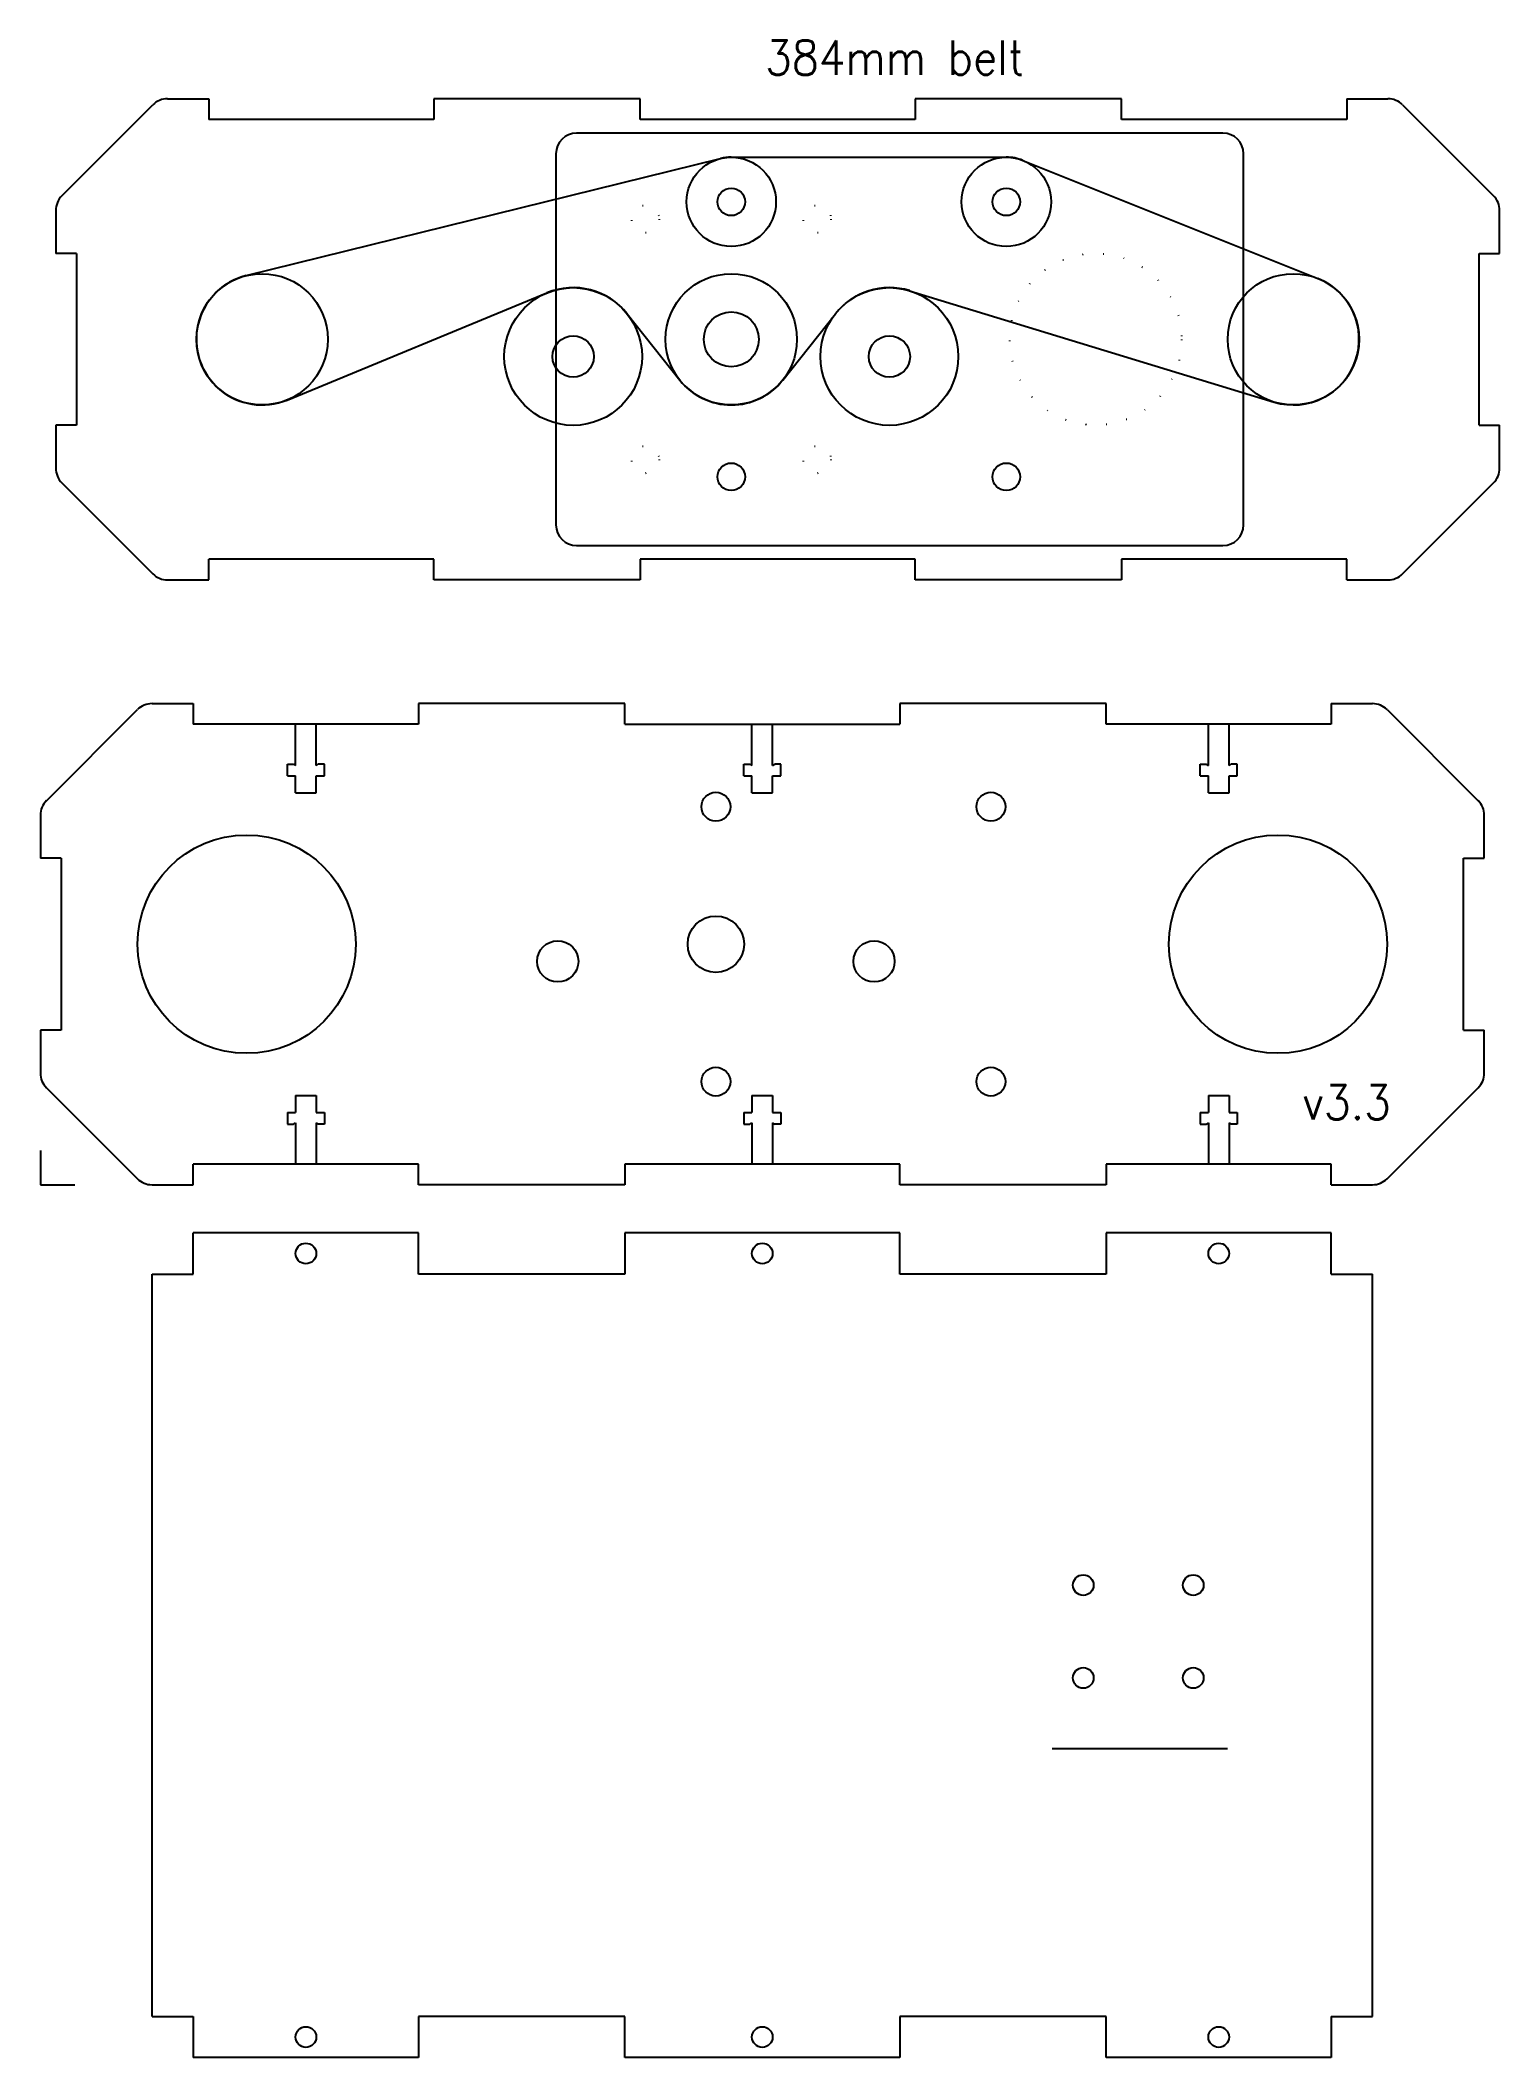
# Model space of a CAD drawing. Header units: millimetres. Extents: x -433 to 1405, y -416 to 1030.
# Drawn here: x 767.8 to 980, y 450 to 743.5 of the extents above; entities that cross this region are included whole.
import ezdxf

# ---------------------------------------------------------------- set-up
doc = ezdxf.new("R2010")
doc.units = ezdxf.units.MM
doc.linetypes.add('ACAD_ISO07W100', pattern=[3, 0.1, -2.9])
doc.layers.get('0').update_dxf_attribs({"lineweight": 25, "true_color": 0xffffff})
doc.layers.add('Pulley', color=4, linetype='Continuous', lineweight=25, true_color=0x00ffff)
doc.styles.add('textstyle19', font='')
doc.styles.add('textstyle2', font='')
doc.styles.get('textstyle19').set_extended_font_data('Standard')
doc.styles.get('textstyle2').set_extended_font_data('Standard')

msp = doc.modelspace()

# ---------------------------------------------------------------- texts
at = {"insert": (892, 741), "char_height": 1, "attachment_point": 5, "style": 'textstyle19'}
msp.add_mtext('\\H5;384mm belt\\P', dxfattribs=at)
at = {"color": 5, "true_color": 0x0000ff, "insert": (957.76, 589), "char_height": 5, "attachment_point": 5, "style": 'textstyle2'}
msp.add_mtext('v3.3', dxfattribs=at)

# ---------------------------------------------------------------- blocks, each defined once
blk = doc.blocks.new('Motor')
for p, q in [((71.5, 30), (-22.5, 30)), ((-25.5, 27), (-25.5, -27)), ((74.5, -27), (74.5, 27)), ((-22.5, -30), (71.5, -30))]:
    blk.add_line(p, q)
for centre, radius in [((0, 20), 2), ((40, 20), 2), ((0, 0), 4), ((0, -20), 2), ((40, -20), 2)]:
    blk.add_circle(centre, radius)
at = {"linetype": 'ACAD_ISO07W100'}
for centre, radius in [((-12.5, 17.5), 2), ((12.5, 17.5), 2), ((53, 0), 12.5), ((-12.5, -17.5), 2), ((12.5, -17.5), 2)]:
    blk.add_circle(centre, radius, dxfattribs=at)
for centre, start, end in [((-22.5, 27), 90, 180), ((71.5, 27), 0, 90), ((-22.5, -27), 180, 270), ((71.5, -27), 270, 0)]:
    blk.add_arc(centre, 3, start, end)

# ---------------------------------------------------------------- linework, layer by layer
for p, q in [((770.88, 720.88), (784.12, 734.12)), ((786.24, 735), (792.24, 735)), ((792.24, 735), (792.24, 732)), ((855, 735), (825, 735)), ((825, 735), (825, 732)), ((855, 732), (855, 735)), ((925, 735), (895, 735)), ((895, 735), (895, 732)), ((925, 732), (925, 735)), ((957.76, 735), (963.76, 735)), ((957.76, 735), (957.76, 732)), ((965.88, 734.12), (979.12, 720.88)), ((825, 732), (792.24, 732)), ((895, 732), (855, 732)), ((957.76, 732), (925, 732)), ((797.71, 709.27), (866.69, 726.31)), ((868.25, 726.5), (908.25, 726.5)), ((910.67, 726.03), (953.55, 708.87)), ((770, 718.76), (770, 712.5)), ((980, 712.5), (980, 718.76)), ((773, 712.5), (770, 712.5)), ((773, 712.5), (773, 687.5)), ((977, 687.5), (977, 712.5)), ((977, 712.5), (980, 712.5)), ((803.64, 691.17), (841.43, 706.76)), ((894.18, 707.08), (947.21, 690.87)), ((853.1, 703.73), (860.77, 694.06)), ((875.73, 694.06), (883.4, 703.73)), ((770, 687.5), (770, 681.24)), ((773, 687.5), (770, 687.5)), ((977, 687.5), (980, 687.5)), ((980, 681.24), (980, 687.5)), ((770.88, 679.12), (784.12, 665.88)), ((965.88, 665.88), (979.12, 679.12)), ((825, 668), (792.24, 668)), ((792.24, 665), (792.24, 668)), ((825, 665), (825, 668)), ((895, 668), (855, 668)), ((855, 668), (855, 665)), ((895, 665), (895, 668)), ((957.76, 668), (925, 668)), ((925, 668), (925, 665)), ((957.76, 665), (957.76, 668)), ((786.24, 665), (792.24, 665)), ((855, 665), (825, 665)), ((925, 665), (895, 665)), ((957.76, 665), (963.76, 665)), ((768.64, 632.88), (781.88, 646.12)), ((784, 647), (790, 647)), ((790, 647), (790, 644)), ((852.76, 647), (822.76, 647)), ((822.76, 647), (822.76, 644)), ((852.76, 644), (852.76, 647)), ((922.76, 647), (892.76, 647)), ((892.76, 647), (892.76, 644)), ((922.76, 644), (922.76, 647)), ((955.51, 647), (961.51, 647)), ((955.51, 647), (955.51, 644)), ((963.64, 646.12), (976.88, 632.88)), ((822.76, 644), (790, 644)), ((804.88, 638), (804.88, 644)), ((807.88, 638), (807.88, 644)), ((852.76, 644), (892.76, 644)), ((871.26, 638), (871.26, 644)), ((874.26, 638), (874.26, 644)), ((955.51, 644), (922.76, 644)), ((937.64, 638), (937.64, 644)), ((940.64, 638), (940.64, 644)), ((803.68, 636.5), (803.68, 638.2)), ((803.68, 638.2), (804.58, 638.2)), ((804.58, 638.2), (804.88, 638)), ((807.88, 638), (808.18, 638.2)), ((809.08, 638.2), (808.18, 638.2)), ((809.08, 636.5), (809.08, 638.2)), ((870.06, 636.5), (870.06, 638.2)), ((870.06, 638.2), (870.96, 638.2)), ((870.96, 638.2), (871.26, 638)), ((874.26, 638), (874.56, 638.2)), ((875.46, 638.2), (874.56, 638.2)), ((875.46, 636.5), (875.46, 638.2)), ((936.44, 636.5), (936.44, 638.2)), ((936.44, 638.2), (937.34, 638.2)), ((937.34, 638.2), (937.64, 638)), ((940.64, 638), (940.94, 638.2)), ((941.84, 638.2), (940.94, 638.2)), ((941.84, 636.5), (941.84, 638.2)), ((803.68, 636.5), (804.88, 636.5)), ((804.88, 634), (804.88, 636.5)), ((804.88, 634), (807.88, 634)), ((807.88, 634), (807.88, 636.5)), ((807.88, 636.5), (809.08, 636.5)), ((870.06, 636.5), (871.26, 636.5)), ((871.26, 634), (871.26, 636.5)), ((871.26, 634), (874.26, 634)), ((874.26, 634), (874.26, 636.5)), ((874.26, 636.5), (875.46, 636.5)), ((936.44, 636.5), (937.64, 636.5)), ((937.64, 634), (937.64, 636.5)), ((937.64, 634), (940.64, 634)), ((940.64, 634), (940.64, 636.5)), ((940.64, 636.5), (941.84, 636.5)), ((767.76, 630.76), (767.76, 624.5)), ((977.76, 624.5), (977.76, 630.76)), ((770.76, 624.5), (767.76, 624.5)), ((770.76, 624.5), (770.76, 599.5)), ((974.76, 599.5), (974.76, 624.5)), ((974.76, 624.5), (977.76, 624.5)), ((767.76, 599.5), (767.76, 593.24)), ((770.76, 599.5), (767.76, 599.5)), ((974.76, 599.5), (977.76, 599.5)), ((977.76, 593.24), (977.76, 599.5)), ((768.64, 591.12), (781.88, 577.88)), ((804.88, 590), (804.88, 587.5)), ((804.88, 590), (807.88, 590)), ((807.88, 590), (807.88, 587.5)), ((871.26, 590), (871.26, 587.5)), ((871.26, 590), (874.26, 590)), ((874.26, 590), (874.26, 587.5)), ((937.64, 590), (937.64, 587.5)), ((937.64, 590), (940.64, 590)), ((940.64, 590), (940.64, 587.5)), ((963.64, 577.88), (976.88, 591.12)), ((803.68, 587.5), (804.88, 587.5)), ((803.68, 587.5), (803.68, 585.8)), ((807.88, 587.5), (809.08, 587.5)), ((809.08, 587.5), (809.08, 585.8)), ((870.06, 587.5), (871.26, 587.5)), ((870.06, 587.5), (870.06, 585.8)), ((874.26, 587.5), (875.46, 587.5)), ((875.46, 587.5), (875.46, 585.8)), ((936.44, 587.5), (937.64, 587.5)), ((936.44, 587.5), (936.44, 585.8)), ((940.64, 587.5), (941.84, 587.5)), ((941.84, 587.5), (941.84, 585.8)), ((803.68, 585.8), (804.58, 585.8)), ((804.58, 585.8), (804.88, 586)), ((804.88, 586), (804.88, 580)), ((807.88, 586), (807.88, 580)), ((807.88, 586), (808.18, 585.8)), ((809.08, 585.8), (808.18, 585.8)), ((870.06, 585.8), (870.96, 585.8)), ((870.96, 585.8), (871.26, 586)), ((871.26, 586), (871.26, 580)), ((874.26, 586), (874.26, 580)), ((874.26, 586), (874.56, 585.8)), ((875.46, 585.8), (874.56, 585.8)), ((936.44, 585.8), (937.34, 585.8)), ((937.34, 585.8), (937.64, 586)), ((937.64, 586), (937.64, 580)), ((940.64, 586), (940.64, 580)), ((940.64, 586), (940.94, 585.8)), ((941.84, 585.8), (940.94, 585.8)), ((767.76, 582), (767.76, 577)), ((822.76, 580), (790, 580)), ((790, 577), (790, 580)), ((822.76, 577), (822.76, 580)), ((892.76, 580), (852.76, 580)), ((852.76, 580), (852.76, 577)), ((892.76, 577), (892.76, 580)), ((955.51, 580), (922.76, 580)), ((922.76, 580), (922.76, 577)), ((955.51, 577), (955.51, 580)), ((767.76, 577), (772.76, 577)), ((784, 577), (790, 577)), ((852.76, 577), (822.76, 577)), ((922.76, 577), (892.76, 577)), ((955.51, 577), (961.51, 577)), ((822.76, 570), (790, 570)), ((790, 564), (790, 570)), ((822.76, 564), (822.76, 570)), ((892.76, 570), (852.76, 570)), ((852.76, 570), (852.76, 564)), ((892.76, 564), (892.76, 570)), ((955.51, 570), (922.76, 570)), ((922.76, 570), (922.76, 564)), ((955.51, 564), (955.51, 570)), ((784, 456), (784, 564)), ((784, 564), (790, 564)), ((852.76, 564), (822.76, 564)), ((922.76, 564), (892.76, 564)), ((955.51, 564), (961.51, 564)), ((961.51, 456), (961.51, 564)), ((784, 456), (790, 456)), ((790, 456), (790, 450)), ((852.76, 456), (822.76, 456)), ((822.76, 456), (822.76, 450)), ((852.76, 450), (852.76, 456)), ((922.76, 456), (892.76, 456)), ((892.76, 456), (892.76, 450)), ((922.76, 450), (922.76, 456)), ((955.51, 456), (961.51, 456)), ((955.51, 456), (955.51, 450)), ((822.76, 450), (790, 450)), ((892.76, 450), (852.76, 450)), ((955.51, 450), (922.76, 450))]:
    msp.add_line(p, q)
at = {"color": 5, "true_color": 0x0000ff}
msp.add_line((914.94, 495), (940.44, 495), dxfattribs=at)
at = {"color": 4, "true_color": 0x00ffff}
for centre, radius in [((800, 700), 9.55), ((845.25, 697.5), 10.02), ((891.25, 697.5), 10.02), ((950, 700), 9.55)]:
    msp.add_circle(centre, radius, dxfattribs=at)
for centre, radius in [((845.25, 697.5), 3), ((891.25, 697.5), 3), ((866.01, 632), 2.1), ((906.01, 632), 2.1), ((797.76, 612), 15.88), ((947.76, 612), 15.88), ((866.01, 612), 4.1), ((843.01, 609.5), 3), ((889.01, 609.5), 3), ((866.01, 592), 2.1), ((906.01, 592), 2.1), ((806.38, 567), 1.5), ((872.76, 567), 1.5), ((939.14, 567), 1.5), ((919.44, 518.75), 1.5), ((935.44, 518.75), 1.5), ((919.44, 505.25), 1.5), ((935.44, 505.25), 1.5), ((806.38, 453), 1.5), ((872.76, 453), 1.5), ((939.14, 453), 1.5)]:
    msp.add_circle(centre, radius)
for centre, radius, start, end in [((786.24, 732), 3, 90, 135), ((963.76, 732), 3, 45, 90), ((868.25, 720), 6.5, 90, 103.8748), ((908.25, 720), 6.5, 68.1813, 90), ((773, 718.76), 3, 135, 180), ((977, 718.76), 3, 0, 45), ((800, 700), 9.55, 103.8748, 292.4213), ((845.25, 697.5), 10.02, 38.4363, 112.4213), ((891.25, 697.5), 10.02, 72.9975, 141.5637), ((950, 700), 9.55, 252.9975, 68.1813), ((868.25, 700), 9.55, 218.4363, 321.5637), ((773, 681.24), 3, 180, 225), ((977, 681.24), 3, 315, 0), ((786.24, 668), 3, 225, 270), ((963.76, 668), 3, 270, 315), ((784, 644), 3, 90, 135), ((961.51, 644), 3, 45, 90), ((770.76, 630.76), 3, 135, 180), ((974.76, 630.76), 3, 0, 45), ((770.76, 593.24), 3, 180, 225), ((974.76, 593.24), 3, 315, 0), ((784, 580), 3, 225, 270), ((961.51, 580), 3, 270, 315)]:
    msp.add_arc(centre, radius, start, end)
at = {"layer": 'Pulley'}
for centre, radius in [((868.25, 720), 6.5), ((908.25, 720), 6.5), ((868.25, 700), 9.55)]:
    msp.add_circle(centre, radius, dxfattribs=at)

# ---------------------------------------------------------------- block references
msp.add_blockref('Motor', (868.25, 700))

msp.set_redraw_order([(e.dxf.handle, doc.entitydb.next_handle()) for e in msp.query("TEXT MTEXT ATTDEF DIMENSION ARC_DIMENSION")])  # texts and dimensions are drawn at this point

doc.saveas('drawing.dxf')
